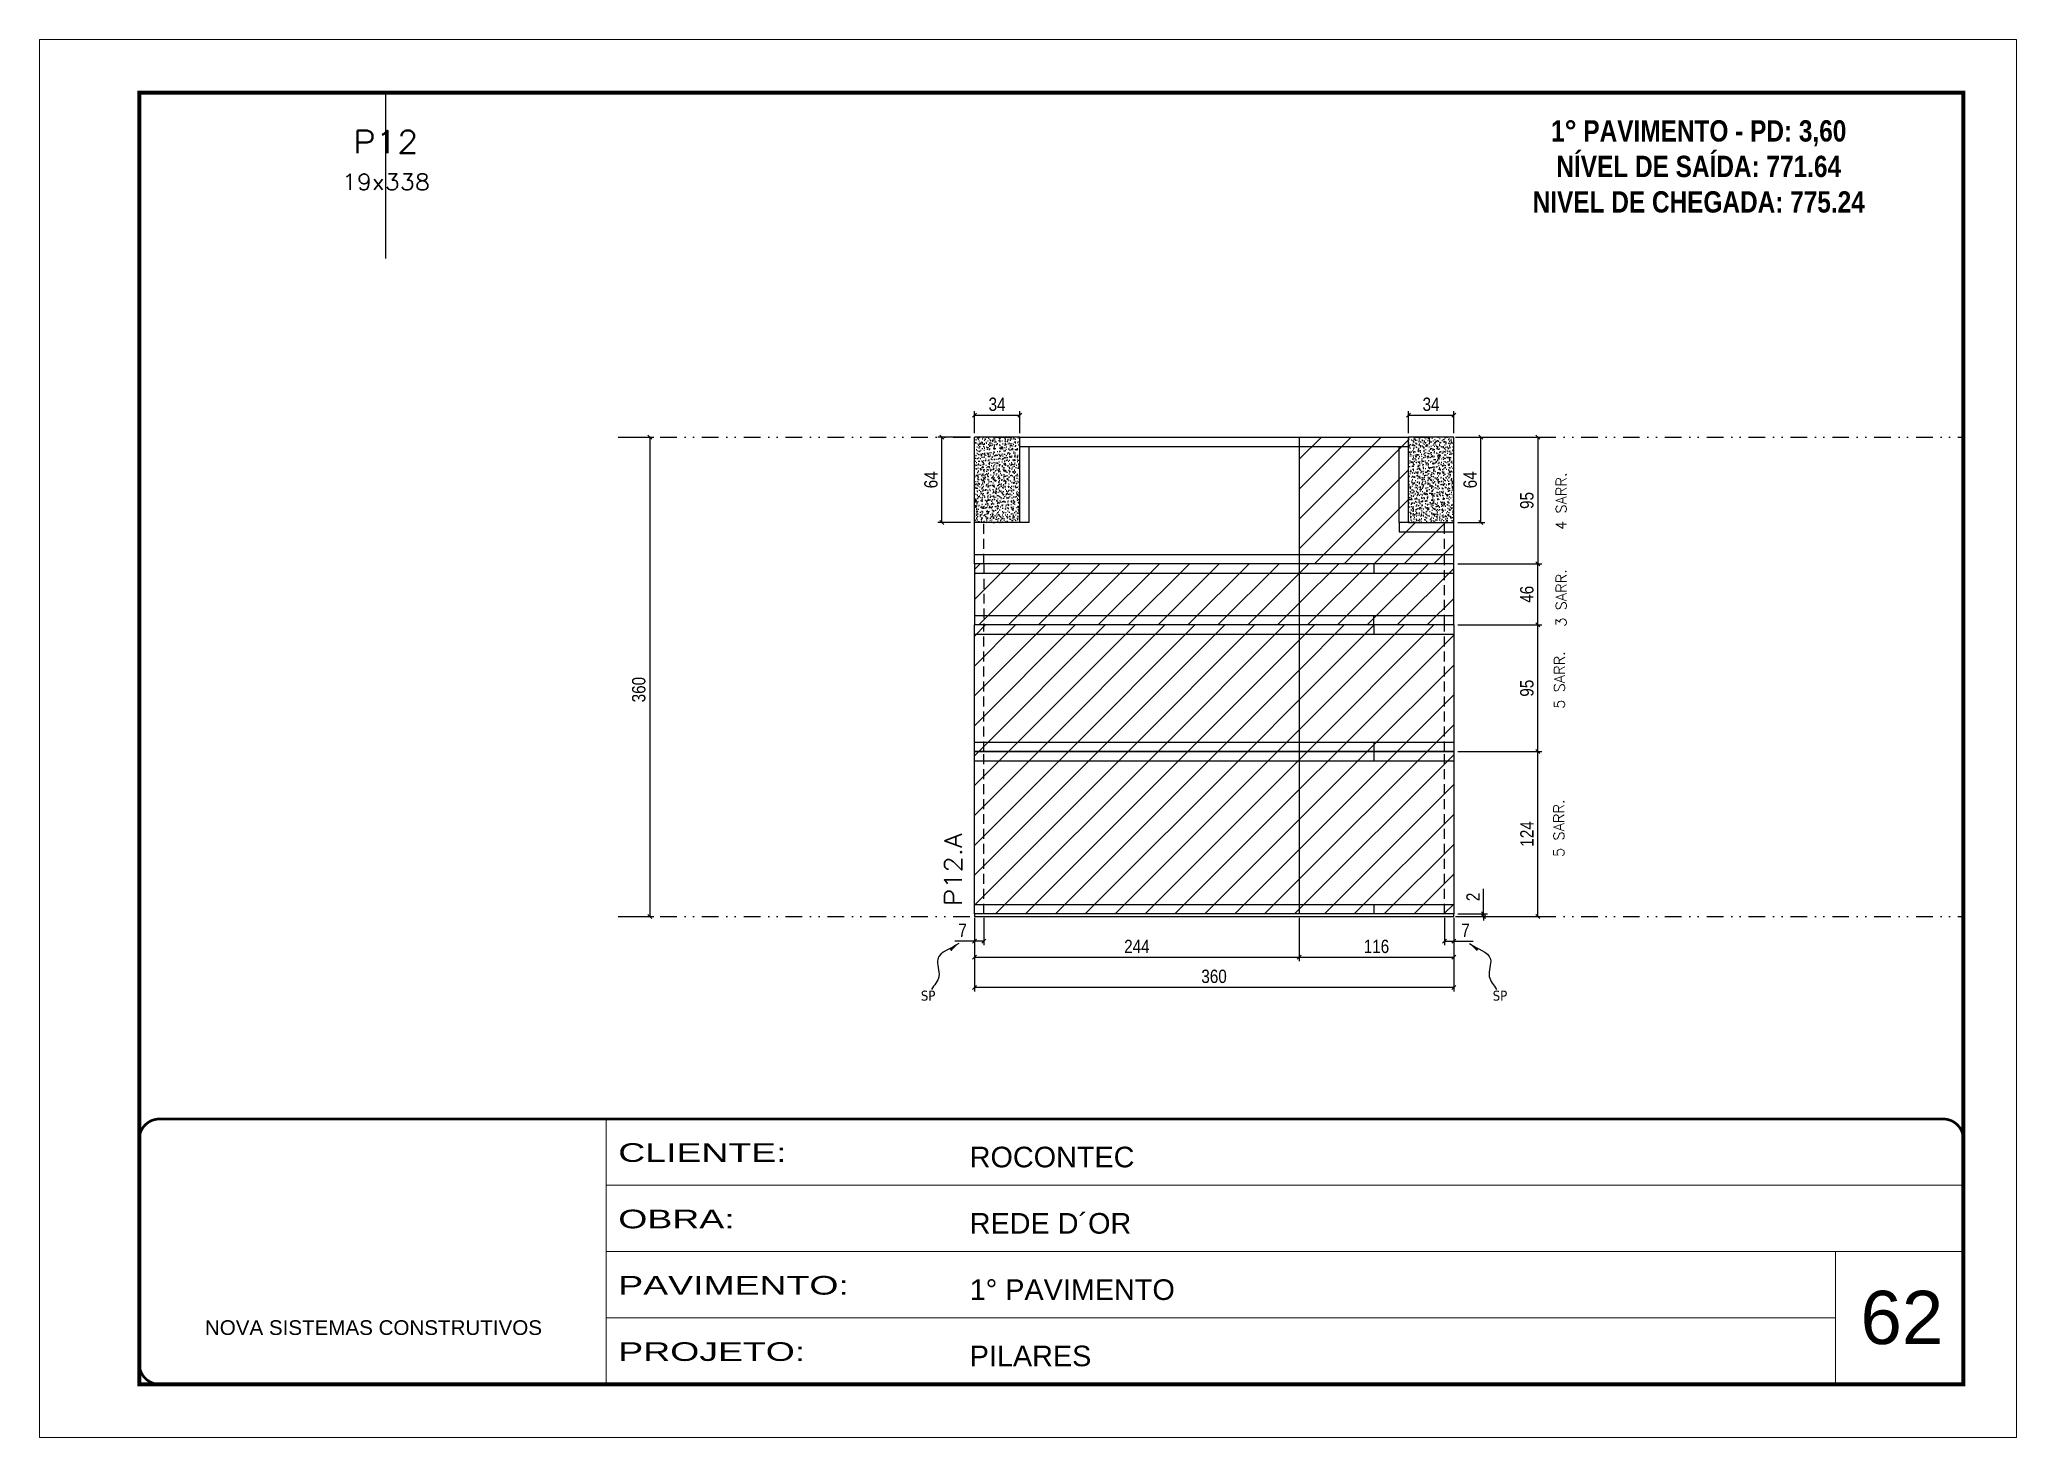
# Model space of a CAD drawing. Extents: x 2949 to 9203, y -16089 to 12527.
# Drawn here: x 4548 to 6033, y -5752 to -4702 of the extents above; entities that cross this region are included whole.
import ezdxf
from ezdxf.enums import TextEntityAlignment as Align

# ---------------------------------------------------------------- set-up
doc = ezdxf.new("R2010")
doc.units = 0
for name, pattern in [('CONTINUO', [0]), ('DASHED', [0.75, 0.5, -0.25]), ('DIVIDE2', [0.625, 0.25, -0.125, 0, -0.125, 0, -0.125]), ('HIDDEN', [0.375, 0.25, -0.125])]:
    doc.linetypes.add(name, pattern=pattern)
for name, color, linetype, lineweight in [('CARIMBO', 255, 'Continuous', 9), ('Folhas', 255, 'Continuous', 9), ('Hachura', 251, 'Continuous', 9), ('SARRAFO DE PRESSAO', 251, 'DASHED', 9), ('Texto Seção', 7, 'Continuous', 15)]:
    doc.layers.add(name, color=color, linetype=linetype, lineweight=lineweight)
for name, color, linetype in [('COTA', 241, 'Continuous'), ('cotas', 4, 'Continuous'), ('NOMENCLATURA', 7, 'Continuous'), ('Nível', 160, 'Continuous'), ('Painéis', 200, 'Continuous'), ('SARR_2.2x7', 40, 'Continuous'), ('Sarrafo de Pressão', 42, 'HIDDEN'), ('texto', 7, 'Continuous'), ('Texto de Titulo', 7, 'Continuous'), ('Texto Qtd Sarr', 242, 'Continuous')]:
    doc.layers.add(name, color=color, linetype=linetype)
doc.styles.add('ARIAL', font='arial.ttf')
doc.styles.add('COTA TECNICA', font='techl___.ttf', dxfattribs={"height": 10})
doc.styles.add('COTA TECNICA-50', font='techl___.ttf', dxfattribs={"height": 10})
doc.styles.add('REGUA-120', font='ROMANS.shx', dxfattribs={"height": 15})
doc.styles.add('ROMANC', font='techb___.ttf', dxfattribs={"height": 2.5})
doc.styles.add('ROMANS', font='romans.shx')
doc.styles.get("Standard").update_dxf_attribs({"font": 'arial.ttf'})
doc.styles.add('Tecnologia', font='')
doc.styles.get('Tecnologia').set_extended_font_data('Forgotten Futurist')
doc.dimstyles.new('COTA PAINEL-50', dxfattribs={"dimtxt": 10, "dimasz": 3, "dimexe": 3, "dimexo": 3, "dimgap": 3, "dimtad": 1, "dimdec": 1, "dimzin": 12, "dimdsep": 46, "dimtxsty": 'COTA TECNICA-50', "dimblk1": 'OBLIQUE', "dimblk2": 'OBLIQUE', "dimsah": 1, "dimcen": 0.9, "dimclrd": 4, "dimclre": 4, "dimclrt": 240, "dimadec": 1, "dimazin": 3, "dimtfac": 1, "dimtdec": 1, "dimtmove": 0, "dimatfit": 3, "dimfxl": 1, "dimtolj": 1, "dimtzin": 12, "dimarcsym": 0})
doc.dimstyles.new('PAINEL', dxfattribs={"dimtxt": 10, "dimasz": 3, "dimexe": 3, "dimexo": 3, "dimgap": 3, "dimtad": 1, "dimdec": 1, "dimzin": 12, "dimdsep": 46, "dimtxsty": 'COTA TECNICA', "dimblk1": 'OBLIQUE', "dimblk2": 'OBLIQUE', "dimsah": 1, "dimcen": 0.9, "dimclrd": 4, "dimclre": 4, "dimclrt": 240, "dimadec": 1, "dimazin": 3, "dimtfac": 1, "dimtdec": 1, "dimtmove": 0, "dimatfit": 3, "dimfxl": 1, "dimtolj": 1, "dimtzin": 12, "dimarcsym": 0})
doc.dimstyles.get("Standard").update_dxf_attribs({"dimtxt": 0.18, "dimasz": 0.18, "dimexe": 0.18, "dimexo": 0.0625, "dimgap": 0.09, "dimtad": 0, "dimtih": 1, "dimtoh": 1, "dimdec": 4, "dimzin": 0, "dimdsep": 46, "dimtxsty": 'Standard', "dimcen": 0.09, "dimadec": 0, "dimazin": 0, "dimtfac": 1, "dimtdec": 4, "dimtofl": 0, "dimtmove": 0, "dimatfit": 3, "dimfxl": 1, "dimtolj": 1, "dimtzin": 0, "dimarcsym": 0})
pattern_1 = [(45, (-129241.967, -38793.522), (-11.2253202, 11.2253202), [])]
pattern_2 = [(50, (-127284.1423, -38779.522), (5.46554007, -0.47817257), [0.5715, -6.2865]), (355, (-127284.1423, -38779.522), (-1.05730264, 5.73170536), [0.4572, -5.02921753]), (100.4514447, (-127283.687, -38779.562), (4.40823741, 5.25353256), [0.48570026, -5.34270734]), (46.1842, (-127284.142, -38777.998), (8.13237123, -1.26126984), [0.85725, -9.42975]), (96.6355576, (-127283.465, -38778.103), (7.122124, 7.42278374), [0.7285507, -8.01406824]), (351.184151, (-127284.142, -38777.998), (7.122124, 7.42278374), [0.685799, -7.54379196]), (21, (-127283.3803, -38778.379), (4.54843174, -3.06795595), [0.5715, -6.2865]), (326, (-127283.3803, -38778.379), (1.85406085, 5.52563898), [0.4572, -5.0292]), (71.451445, (-127283.0013, -38778.6347), (6.40249258, 2.45768307), [0.48570026, -5.34269813]), (37.5, (-127284.1423, -38779.522), (0.092658098, 2.536651166), [0, -4.96824, 0, -5.1054, 0, -5.04825]), (7.5, (-127284.1423, -38779.522), (2.004589875, 3.005417245), [0, -2.91084, 0, -4.85394, 0, -1.92405]), (327.5, (-127285.8416, -38779.522), (4.067717855, -0.17186232), [0, -1.905, 0, -5.9436, 0, -7.8867]), (317.5, (-127286.6036, -38779.522), (4.44387544, 0.76279473), [0, -2.4765, 0, -3.94716, 0, -5.6007])]

msp = doc.modelspace()

# ---------------------------------------------------------------- texts
at = {"layer": 'CARIMBO', "style": 'ARIAL'}
msp.add_text('62', height=40, dxfattribs=at).set_placement((5915.39, -5681.75))
at = {"layer": 'NOMENCLATURA', "color": 2, "insert": (5793.86, -4735.83), "char_height": 16, "attachment_point": 2, "style": 'ROMANC'}
msp.add_mtext_dynamic_manual_height_columns('\\P1° PAVIMENTO - PD: 3,60\\PNÍVEL DE SAÍDA: 771.64\\PNIVEL DE CHEGADA: 775.24', width=300.2766, gutter_width=1, heights=[0], dxfattribs=at)
at = {"layer": 'texto', "color": 0, "char_height": 7.5, "attachment_point": 5}
for insert in [(5215.01, -5420.1), (5644.57, -5420.1)]:
    msp.add_mtext('{\\fTahoma|b0|i0|c0|p34;\\C4;SP}', dxfattribs=dict(at, insert=insert))
at = {"layer": 'Texto Seção', "linetype": 'Continuous', "style": 'ROMANS'}
for s, p in [('4 SARR.', (5694.52, -5070.29)), ('3 SARR.', (5694.52, -5142.96)), ('5 SARR.', (5693.22, -5204.58)), ('5 SARR.', (5692.8, -5315.89))]:
    msp.add_text(s, height=8, rotation=90, dxfattribs=at).set_placement(p)
at = {"layer": 'Texto Seção', "style": 'REGUA-120', "width": 1.1}
msp.add_text('P12.A', height=13, rotation=90, dxfattribs=at).set_placement((5240.21, -5352.71))

# ---------------------------------------------------------------- blocks, each defined once
blk = doc.blocks.new('9999999999')
at = {"color": 30, "linetype": 'CONTINUO'}
for p, q in [((98564.6, 34230.2), (98564.6, 34429.4)), ((98564.6, 34379.6), (99584, 34379.6)), ((98564.6, 34329.8), (99488, 34329.8)), ((99584, 34329.8), (99488, 34329.8)), ((99488, 34329.8), (99488, 34230.2)), ((98564.6, 34280), (99488, 34280))]:
    blk.add_line(p, q, dxfattribs=at)
at = {"color": 30, "linetype": 'CONTINUO', "const_width": 2}
blk.add_lwpolyline([(99584, 34230.2), (99584, 34414.4, 0.414214), (99569, 34429.4), (98229, 34429.4, 0.414214), (98214, 34414.4), (98214, 34245.2, 0.414214), (98229, 34230.2), (99584, 34230.2)], format="xyb", dxfattribs=at)
at = {"layer": 'Folhas'}
blk.add_lwpolyline([(98139, 34190.2), (99624, 34190.2), (99624, 35240.2), (98139, 35240.2)], close=True, dxfattribs=at)
at = {"layer": 'Folhas', "color": 30, "const_width": 3}
blk.add_lwpolyline([(98214, 34230.2), (99584, 34230.2), (99584, 35200.2), (98214, 35200.2)], close=True, dxfattribs=at)
at = {"color": 7, "linetype": 'Continuous', "ltscale": 5, "style": 'ARIAL'}
for s, height, p in [('ROCONTEC', 15.48, (98837.7, 34393.1)), ('REDE D´OR', 15.48, (98837.7, 34343.3)), ('1° PAVIMENTO', 15.483, (98837.7, 34293.5)), ('NOVA SISTEMAS CONSTRUTIVOS', 11.059, (98263.2, 34267.2)), ('PILARES', 15.48, (98837.7, 34243.7))]:
    blk.add_text(s, height=height, dxfattribs=at).set_placement(p)
at = {"layer": 'Folhas', "color": 7, "style": 'Tecnologia', "width": 1.5}
for s, p in [('CLIENTE:', (98573.7, 34397.2)), ('OBRA:', (98573.7, 34347.3)), ('PAVIMENTO:', (98573.7, 34297.5)), ('PROJETO:', (98573.7, 34247.7))]:
    blk.add_text(s, height=14, dxfattribs=at).set_placement(p)
blk = doc.blocks.new('_Oblique')
at = {"color": 0, "linetype": 'ByBlock', "lineweight": -2}
blk.add_line((-0.5, -0.5), (0.5, 0.5), dxfattribs=at)
blk = doc.blocks.new('*D2238')
at = {"layer": 'cotas', "color": 4, "linetype": 'ByBlock', "lineweight": -2, "transparency": 16777216}
for p, q in [((4985.2, -5000.6), (5008.9, -5000.6)), ((5005.9, -5000.6), (5005.9, -5360.6)), ((4985.2, -5360.6), (5008.9, -5360.6))]:
    blk.add_line(p, q, dxfattribs=at)
at = {"layer": 'Defpoints', "color": 0, "linetype": 'ByBlock', "transparency": 16777216}
for p in [(4982.2, -5000.6), (4982.2, -5360.6), (5005.9, -5360.6)]:
    blk.add_point(p, dxfattribs=at)
at = {"layer": 'cotas', "color": 4, "linetype": 'ByBlock', "lineweight": -2, "transparency": 16777216, "xscale": 3, "yscale": 3, "zscale": 3}
for p, rotation in [((5005.9, -5000.6), 90), ((5005.9, -5360.6), 270)]:
    blk.add_blockref('_Oblique', p, dxfattribs=dict(at, rotation=rotation))
at = {"layer": 'cotas', "color": 240, "linetype": 'ByBlock', "transparency": 16777216, "insert": (4997.7, -5190.2), "char_height": 10, "attachment_point": 5, "rotation": 90, "style": 'COTA TECNICA'}
blk.add_mtext('\\A1;360', dxfattribs=at)
blk = doc.blocks.new('titulo1')
at = {"layer": 'Defpoints', "color": 252, "linetype": 'HIDDEN', "ltscale": 2}
blk.add_line((0, 0), (0, 125), dxfattribs=at)
at = {"layer": 'Defpoints', "style": 'ROMANS', "oblique": 15}
blk.add_attdef('FOLHA', text='', height=10, dxfattribs=at).set_placement((0, 15.6), align=Align.MIDDLE_CENTER)
at = {"layer": 'Texto Qtd Sarr', "color": 3, "style": 'ROMANS', "oblique": 15}
for tag, height, p in [('TITULO', 17, (0, 71.4)), ('SEÇÃO', 12, (0, 41.5))]:
    blk.add_attdef(tag, text='', height=height, dxfattribs=at).set_placement(p, align=Align.MIDDLE_CENTER)
blk = doc.blocks.new('*D2241')
at = {"layer": 'COTA', "color": 4, "lineweight": -2, "transparency": 16777216}
for p, q in [((5249.8, -5361.6), (5249.8, -5416.8)), ((5609.8, -5361.6), (5609.8, -5416.8)), ((5609.8, -5413.8), (5249.8, -5413.8))]:
    blk.add_line(p, q, dxfattribs=at)
at = {"layer": 'Defpoints', "color": 0, "transparency": 16777216}
for p in [(5249.8, -5358.6), (5609.8, -5358.6), (5249.8, -5413.8)]:
    blk.add_point(p, dxfattribs=at)
at = {"layer": 'COTA', "color": 4, "lineweight": -2, "transparency": 16777216, "xscale": 3, "yscale": 3, "zscale": 3, "rotation": 180}
blk.add_blockref('_Oblique', (5249.8, -5413.8), dxfattribs=at)
at = {"layer": 'COTA', "color": 4, "lineweight": -2, "transparency": 16777216, "xscale": 3, "yscale": 3, "zscale": 3}
blk.add_blockref('_Oblique', (5609.8, -5413.8), dxfattribs=at)
at = {"layer": 'COTA', "color": 240, "transparency": 16777216, "insert": (5429.8, -5405.6), "char_height": 10, "attachment_point": 5, "style": 'COTA TECNICA'}
blk.add_mtext('\\A1;360', dxfattribs=at)
blk = doc.blocks.new('*D2242')
at = {"layer": 'COTA', "color": 4, "lineweight": -2, "transparency": 16777216}
for p, q in [((5602.8, -5361.6), (5602.8, -5382.1)), ((5609.8, -5363.6), (5609.8, -5382.1)), ((5602.8, -5379.1), (5609.8, -5379.1)), ((5609.8, -5379.1), (5624.5, -5379.1))]:
    blk.add_line(p, q, dxfattribs=at)
at = {"layer": 'Defpoints', "color": 0, "transparency": 16777216}
for p in [(5602.8, -5358.6), (5609.8, -5360.6), (5609.8, -5379.1)]:
    blk.add_point(p, dxfattribs=at)
at = {"layer": 'COTA', "color": 4, "lineweight": -2, "transparency": 16777216, "xscale": 3, "yscale": 3, "zscale": 3, "rotation": 180}
blk.add_blockref('_Oblique', (5602.8, -5379.1), dxfattribs=at)
at = {"layer": 'COTA', "color": 4, "lineweight": -2, "transparency": 16777216, "xscale": 3, "yscale": 3, "zscale": 3}
blk.add_blockref('_Oblique', (5609.8, -5379.1), dxfattribs=at)
at = {"layer": 'COTA', "color": 240, "transparency": 16777216, "insert": (5618.7, -5371), "char_height": 10, "attachment_point": 5, "style": 'COTA TECNICA-50'}
blk.add_mtext('\\A1;7', dxfattribs=at)
blk = doc.blocks.new('*D2243')
at = {"layer": 'COTA', "color": 4, "lineweight": -2, "transparency": 16777216}
for p, q in [((5249.8, -5363.6), (5249.8, -5382.1)), ((5256.8, -5361.6), (5256.8, -5382.1)), ((5249.8, -5379.1), (5235.1, -5379.1)), ((5256.8, -5379.1), (5249.8, -5379.1))]:
    blk.add_line(p, q, dxfattribs=at)
at = {"layer": 'Defpoints', "color": 0, "transparency": 16777216}
for p in [(5249.8, -5360.6), (5256.8, -5358.6), (5249.8, -5379.1)]:
    blk.add_point(p, dxfattribs=at)
at = {"layer": 'COTA', "color": 4, "lineweight": -2, "transparency": 16777216, "xscale": 3, "yscale": 3, "zscale": 3, "rotation": 180}
blk.add_blockref('_Oblique', (5249.8, -5379.1), dxfattribs=at)
at = {"layer": 'COTA', "color": 4, "lineweight": -2, "transparency": 16777216, "xscale": 3, "yscale": 3, "zscale": 3}
blk.add_blockref('_Oblique', (5256.8, -5379.1), dxfattribs=at)
at = {"layer": 'COTA', "color": 240, "transparency": 16777216, "insert": (5240.9, -5371), "char_height": 10, "attachment_point": 5, "style": 'COTA TECNICA-50'}
blk.add_mtext('\\A1;7', dxfattribs=at)
blk = doc.blocks.new('*D2244')
at = {"layer": 'COTA', "color": 4, "lineweight": -2, "transparency": 16777216}
for p, q in [((5612.8, -5236.6), (5675.9, -5236.6)), ((5672.9, -5360.6), (5672.9, -5236.6)), ((5612.8, -5360.6), (5675.9, -5360.6))]:
    blk.add_line(p, q, dxfattribs=at)
at = {"layer": 'Defpoints', "color": 0, "transparency": 16777216}
for p in [(5609.8, -5236.6), (5672.9, -5236.6), (5609.8, -5360.6)]:
    blk.add_point(p, dxfattribs=at)
at = {"layer": 'COTA', "color": 4, "lineweight": -2, "transparency": 16777216, "xscale": 3, "yscale": 3, "zscale": 3}
for p, rotation in [((5672.9, -5236.6), 90), ((5672.9, -5360.6), 270)]:
    blk.add_blockref('_Oblique', p, dxfattribs=dict(at, rotation=rotation))
at = {"layer": 'COTA', "color": 240, "transparency": 16777216, "insert": (5664.8, -5298.6), "char_height": 10, "attachment_point": 5, "rotation": 90, "style": 'COTA TECNICA-50'}
blk.add_mtext('\\A1;124', dxfattribs=at)
blk = doc.blocks.new('*D2245')
at = {"layer": 'COTA', "color": 4, "lineweight": -2, "transparency": 16777216}
for p, q in [((5632.3, -5358.6), (5632.3, -5339.8)), ((5612.8, -5358.6), (5635.3, -5358.6)), ((5612.8, -5360.6), (5635.3, -5360.6)), ((5632.3, -5360.6), (5632.3, -5358.6)), ((5632.3, -5360.6), (5632.3, -5363.6))]:
    blk.add_line(p, q, dxfattribs=at)
at = {"layer": 'Defpoints', "color": 0, "transparency": 16777216}
for p in [(5609.8, -5358.6), (5609.8, -5360.6), (5632.3, -5360.6)]:
    blk.add_point(p, dxfattribs=at)
at = {"layer": 'COTA', "color": 4, "lineweight": -2, "transparency": 16777216, "xscale": 3, "yscale": 3, "zscale": 3}
for p, rotation in [((5632.3, -5358.6), 270), ((5632.3, -5360.6), 90)]:
    blk.add_blockref('_Oblique', p, dxfattribs=dict(at, rotation=rotation))
at = {"layer": 'COTA', "color": 240, "transparency": 16777216, "insert": (5624.3, -5345.9), "char_height": 10, "attachment_point": 5, "rotation": 90, "style": 'COTA TECNICA-50'}
blk.add_mtext('\\A1;2', dxfattribs=at)
blk = doc.blocks.new('*D2246')
at = {"layer": 'COTA', "color": 4, "linetype": 'ByBlock', "lineweight": -2, "transparency": 16777216}
for p, q in [((5612.8, -5141.6), (5675.9, -5141.6)), ((5672.9, -5236.6), (5672.9, -5141.6)), ((5612.8, -5236.6), (5675.9, -5236.6))]:
    blk.add_line(p, q, dxfattribs=at)
at = {"layer": 'Defpoints', "color": 0, "linetype": 'ByBlock', "transparency": 16777216}
for p in [(5609.8, -5141.6), (5672.9, -5141.6), (5609.8, -5236.6)]:
    blk.add_point(p, dxfattribs=at)
at = {"layer": 'COTA', "color": 4, "linetype": 'ByBlock', "lineweight": -2, "transparency": 16777216, "xscale": 3, "yscale": 3, "zscale": 3}
for p, rotation in [((5672.9, -5141.6), 90), ((5672.9, -5236.6), 270)]:
    blk.add_blockref('_Oblique', p, dxfattribs=dict(at, rotation=rotation))
at = {"layer": 'COTA', "color": 240, "linetype": 'ByBlock', "transparency": 16777216, "insert": (5664.8, -5189.1), "char_height": 10, "attachment_point": 5, "rotation": 90, "style": 'COTA TECNICA'}
blk.add_mtext('\\A1;95', dxfattribs=at)
blk = doc.blocks.new('*D2247')
at = {"layer": 'COTA', "color": 4, "linetype": 'ByBlock', "lineweight": -2, "transparency": 16777216}
for p, q in [((5612.8, -5000.6), (5675.9, -5000.6)), ((5672.9, -5000.6), (5672.9, -5095.6)), ((5612.8, -5095.6), (5675.9, -5095.6))]:
    blk.add_line(p, q, dxfattribs=at)
at = {"layer": 'Defpoints', "color": 0, "linetype": 'ByBlock', "transparency": 16777216}
for p in [(5609.8, -5000.6), (5609.8, -5095.6), (5672.9, -5095.6)]:
    blk.add_point(p, dxfattribs=at)
at = {"layer": 'COTA', "color": 4, "linetype": 'ByBlock', "lineweight": -2, "transparency": 16777216, "xscale": 3, "yscale": 3, "zscale": 3}
for p, rotation in [((5672.9, -5000.6), 90), ((5672.9, -5095.6), 270)]:
    blk.add_blockref('_Oblique', p, dxfattribs=dict(at, rotation=rotation))
at = {"layer": 'COTA', "color": 240, "linetype": 'ByBlock', "transparency": 16777216, "insert": (5664.8, -5048.1), "char_height": 10, "attachment_point": 5, "rotation": 90, "style": 'COTA TECNICA'}
blk.add_mtext('\\A1;95', dxfattribs=at)
blk = doc.blocks.new('*D2249')
at = {"layer": 'COTA', "color": 4, "linetype": 'ByBlock', "lineweight": -2, "transparency": 16777216}
for p, q in [((5246.8, -5000.6), (5222.3, -5000.6)), ((5225.3, -5064.6), (5225.3, -5000.6)), ((5246.8, -5064.6), (5222.3, -5064.6))]:
    blk.add_line(p, q, dxfattribs=at)
at = {"layer": 'Defpoints', "color": 0, "linetype": 'ByBlock', "transparency": 16777216}
for p in [(5225.3, -5000.6), (5249.8, -5000.6), (5249.8, -5064.6)]:
    blk.add_point(p, dxfattribs=at)
at = {"layer": 'COTA', "color": 4, "linetype": 'ByBlock', "lineweight": -2, "transparency": 16777216, "xscale": 3, "yscale": 3, "zscale": 3}
for p, rotation in [((5225.3, -5000.6), 90), ((5225.3, -5064.6), 270)]:
    blk.add_blockref('_Oblique', p, dxfattribs=dict(at, rotation=rotation))
at = {"layer": 'COTA', "color": 240, "linetype": 'ByBlock', "transparency": 16777216, "insert": (5217.2, -5032.6), "char_height": 10, "attachment_point": 5, "rotation": 90, "style": 'COTA TECNICA'}
blk.add_mtext('\\A1;64', dxfattribs=at)
blk = doc.blocks.new('*D2248')
at = {"layer": 'COTA', "color": 4, "linetype": 'ByBlock', "lineweight": -2, "transparency": 16777216}
for p, q in [((5612.8, -5000.6), (5633.3, -5000.6)), ((5630.3, -5064.6), (5630.3, -5000.6)), ((5612.8, -5064.6), (5633.3, -5064.6))]:
    blk.add_line(p, q, dxfattribs=at)
at = {"layer": 'Defpoints', "color": 0, "linetype": 'ByBlock', "transparency": 16777216}
for p in [(5609.8, -5000.6), (5630.3, -5000.6), (5609.8, -5064.6)]:
    blk.add_point(p, dxfattribs=at)
at = {"layer": 'COTA', "color": 4, "linetype": 'ByBlock', "lineweight": -2, "transparency": 16777216, "xscale": 3, "yscale": 3, "zscale": 3}
for p, rotation in [((5630.3, -5000.6), 90), ((5630.3, -5064.6), 270)]:
    blk.add_blockref('_Oblique', p, dxfattribs=dict(at, rotation=rotation))
at = {"layer": 'COTA', "color": 240, "linetype": 'ByBlock', "transparency": 16777216, "insert": (5622.2, -5032.6), "char_height": 10, "attachment_point": 5, "rotation": 90, "style": 'COTA TECNICA'}
blk.add_mtext('\\A1;64', dxfattribs=at)
blk = doc.blocks.new('*D2239')
at = {"layer": 'COTA', "color": 4, "linetype": 'ByBlock', "lineweight": -2, "transparency": 16777216}
for p, q in [((5249.8, -5361.6), (5249.8, -5394.2)), ((5493.8, -5361.6), (5493.8, -5394.2)), ((5249.8, -5391.2), (5493.8, -5391.2))]:
    blk.add_line(p, q, dxfattribs=at)
at = {"layer": 'Defpoints', "color": 0, "linetype": 'ByBlock', "transparency": 16777216}
for p in [(5249.8, -5358.6), (5493.8, -5358.6), (5493.8, -5391.2)]:
    blk.add_point(p, dxfattribs=at)
at = {"layer": 'COTA', "color": 4, "linetype": 'ByBlock', "lineweight": -2, "transparency": 16777216, "xscale": 3, "yscale": 3, "zscale": 3, "rotation": 180}
blk.add_blockref('_Oblique', (5249.8, -5391.2), dxfattribs=at)
at = {"layer": 'COTA', "color": 4, "linetype": 'ByBlock', "lineweight": -2, "transparency": 16777216, "xscale": 3, "yscale": 3, "zscale": 3}
blk.add_blockref('_Oblique', (5493.8, -5391.2), dxfattribs=at)
at = {"layer": 'COTA', "color": 240, "linetype": 'ByBlock', "transparency": 16777216, "insert": (5371.8, -5383.1), "char_height": 10, "attachment_point": 5, "style": 'COTA TECNICA'}
blk.add_mtext('\\A1;244', dxfattribs=at)
blk = doc.blocks.new('*D2240')
at = {"layer": 'COTA', "color": 4, "linetype": 'ByBlock', "lineweight": -2, "transparency": 16777216}
for p, q in [((5493.8, -5361.6), (5493.8, -5394.2)), ((5609.8, -5363.6), (5609.8, -5394.2)), ((5493.8, -5391.2), (5609.8, -5391.2))]:
    blk.add_line(p, q, dxfattribs=at)
at = {"layer": 'Defpoints', "color": 0, "linetype": 'ByBlock', "transparency": 16777216}
for p in [(5493.8, -5358.6), (5609.8, -5360.6), (5609.8, -5391.2)]:
    blk.add_point(p, dxfattribs=at)
at = {"layer": 'COTA', "color": 4, "linetype": 'ByBlock', "lineweight": -2, "transparency": 16777216, "xscale": 3, "yscale": 3, "zscale": 3, "rotation": 180}
blk.add_blockref('_Oblique', (5493.8, -5391.2), dxfattribs=at)
at = {"layer": 'COTA', "color": 4, "linetype": 'ByBlock', "lineweight": -2, "transparency": 16777216, "xscale": 3, "yscale": 3, "zscale": 3}
blk.add_blockref('_Oblique', (5609.8, -5391.2), dxfattribs=at)
at = {"layer": 'COTA', "color": 240, "linetype": 'ByBlock', "transparency": 16777216, "insert": (5551.8, -5383.1), "char_height": 10, "attachment_point": 5, "style": 'COTA TECNICA'}
blk.add_mtext('\\A1;116', dxfattribs=at)
blk = doc.blocks.new('*D2250')
at = {"layer": 'COTA', "color": 4, "lineweight": -2, "transparency": 16777216}
for p, q in [((5612.8, -5095.6), (5675.9, -5095.6)), ((5672.9, -5141.6), (5672.9, -5095.6)), ((5612.8, -5141.6), (5675.9, -5141.6))]:
    blk.add_line(p, q, dxfattribs=at)
at = {"layer": 'Defpoints', "color": 0, "transparency": 16777216}
for p in [(5609.8, -5095.6), (5672.9, -5095.6), (5609.8, -5141.6)]:
    blk.add_point(p, dxfattribs=at)
at = {"layer": 'COTA', "color": 4, "lineweight": -2, "transparency": 16777216, "xscale": 3, "yscale": 3, "zscale": 3}
for p, rotation in [((5672.9, -5095.6), 90), ((5672.9, -5141.6), 270)]:
    blk.add_blockref('_Oblique', p, dxfattribs=dict(at, rotation=rotation))
at = {"layer": 'COTA', "color": 240, "transparency": 16777216, "insert": (5664.8, -5118.6), "char_height": 10, "attachment_point": 5, "rotation": 90, "style": 'COTA TECNICA'}
blk.add_mtext('\\A1;46', dxfattribs=at)
blk = doc.blocks.new('*D2275')
at = {"layer": 'COTA', "color": 4, "lineweight": -2, "transparency": 16777216}
for p, q in [((5249.8, -4997.6), (5249.8, -4981.1)), ((5249.8, -4984.1), (5283.8, -4984.1)), ((5283.8, -4997.6), (5283.8, -4981.1))]:
    blk.add_line(p, q, dxfattribs=at)
at = {"layer": 'Defpoints', "color": 0, "transparency": 16777216}
for p in [(5283.8, -4984.1), (5249.8, -5000.6), (5283.8, -5000.6)]:
    blk.add_point(p, dxfattribs=at)
at = {"layer": 'COTA', "color": 4, "lineweight": -2, "transparency": 16777216, "xscale": 3, "yscale": 3, "zscale": 3, "rotation": 180}
blk.add_blockref('_Oblique', (5249.8, -4984.1), dxfattribs=at)
at = {"layer": 'COTA', "color": 4, "lineweight": -2, "transparency": 16777216, "xscale": 3, "yscale": 3, "zscale": 3}
blk.add_blockref('_Oblique', (5283.8, -4984.1), dxfattribs=at)
at = {"layer": 'COTA', "color": 240, "transparency": 16777216, "insert": (5266.8, -4975.9), "char_height": 10, "attachment_point": 5, "style": 'COTA TECNICA-50'}
blk.add_mtext('\\A1;34', dxfattribs=at)
blk = doc.blocks.new('*D2276')
at = {"layer": 'COTA', "color": 4, "lineweight": -2, "transparency": 16777216}
for p, q in [((5575.8, -4997.6), (5575.8, -4981.1)), ((5575.8, -4984.1), (5609.8, -4984.1)), ((5609.8, -4997.6), (5609.8, -4981.1))]:
    blk.add_line(p, q, dxfattribs=at)
at = {"layer": 'Defpoints', "color": 0, "transparency": 16777216}
for p in [(5609.8, -4984.1), (5575.8, -5000.6), (5609.8, -5000.6)]:
    blk.add_point(p, dxfattribs=at)
at = {"layer": 'COTA', "color": 4, "lineweight": -2, "transparency": 16777216, "xscale": 3, "yscale": 3, "zscale": 3, "rotation": 180}
blk.add_blockref('_Oblique', (5575.8, -4984.1), dxfattribs=at)
at = {"layer": 'COTA', "color": 4, "lineweight": -2, "transparency": 16777216, "xscale": 3, "yscale": 3, "zscale": 3}
blk.add_blockref('_Oblique', (5609.8, -4984.1), dxfattribs=at)
at = {"layer": 'COTA', "color": 240, "transparency": 16777216, "insert": (5592.8, -4975.9), "char_height": 10, "attachment_point": 5, "style": 'COTA TECNICA-50'}
blk.add_mtext('\\A1;34', dxfattribs=at)

# ---------------------------------------------------------------- dimensions: what is measured, and where the dimension line sits
at = {"layer": 'COTA'}
for base, p1, p2, picture, middle in [((5283.79, -4984.08), (5249.79, -5000.61), (5283.79, -5000.61), '*D2275', (5266.79, -4975.86)), ((5609.79, -4984.08), (5575.79, -5000.61), (5609.79, -5000.61), '*D2276', (5592.79, -4975.86)), ((5609.79, -5379.12), (5602.79, -5358.61), (5609.79, -5360.61), '*D2242', (5618.66, -5371.05))]:
    dim = msp.add_linear_dim(base=base, p1=p1, p2=p2, dimstyle='COTA PAINEL-50', dxfattribs=at)
    dim.commit()
    dim.dimension.update_dxf_attribs({"geometry": picture, "text_midpoint": middle})
at = {"layer": 'COTA', "linetype": 'ByBlock'}
for base, p1, p2, picture, middle in [((5225.32, -5000.61), (5249.79, -5064.61), (5249.79, -5000.61), '*D2249', (5217.21, -5032.61)), ((5672.91, -5141.61), (5609.79, -5236.61), (5609.79, -5141.61), '*D2246', (5664.77, -5189.11))]:
    dim = msp.add_linear_dim(base=base, p1=p1, p2=p2, angle=90, dimstyle='PAINEL', override={"dimtmove": 1}, dxfattribs=at)
    dim.commit()
    dim.dimension.update_dxf_attribs({"geometry": picture, "text_midpoint": middle})
for base, p1, p2, picture, middle in [((5672.91, -5095.61), (5609.79, -5000.61), (5609.79, -5095.61), '*D2247', (5664.77, -5048.11)), ((5630.28, -5000.61), (5609.79, -5064.61), (5609.79, -5000.61), '*D2248', (5622.18, -5032.61))]:
    dim = msp.add_linear_dim(base=base, p1=p1, p2=p2, angle=90, dimstyle='PAINEL', dxfattribs=at)
    dim.commit()
    dim.dimension.update_dxf_attribs({"geometry": picture, "text_midpoint": middle})
at = {"layer": 'COTA'}
for base, p1, p2, angle, dimstyle, picture, middle in [((5672.91, -5095.61), (5609.79, -5141.61), (5609.79, -5095.61), 90, 'PAINEL', '*D2250', (5664.81, -5118.61)), ((5672.91, -5236.61), (5609.79, -5360.61), (5609.79, -5236.61), 90, 'COTA PAINEL-50', '*D2244', (5664.84, -5298.61)), ((5249.79, -5379.12), (5256.79, -5358.61), (5249.79, -5360.61), 180, 'COTA PAINEL-50', '*D2243', (5240.93, -5371.05))]:
    dim = msp.add_linear_dim(base=base, p1=p1, p2=p2, angle=angle, dimstyle=dimstyle, dxfattribs=at)
    dim.commit()
    dim.dimension.update_dxf_attribs({"geometry": picture, "text_midpoint": middle})
dim = msp.add_linear_dim(base=(5632.32, -5360.61), p1=(5609.79, -5358.61), p2=(5609.79, -5360.61), angle=90, dimstyle='COTA PAINEL-50', dxfattribs=at)
dim.commit()
dim.dimension.update_dxf_attribs({"geometry": '*D2245', "text_midpoint": (5632.32, -5345.86), "dimtype": 160})
dim = msp.add_linear_dim(base=(5249.79, -5413.8), p1=(5609.79, -5358.61), p2=(5249.79, -5358.61), angle=180, dimstyle='PAINEL', override={"dimarcsym": 2}, dxfattribs=at)
dim.commit()
dim.dimension.update_dxf_attribs({"geometry": '*D2241', "text_midpoint": (5429.79, -5405.58)})
at = {"layer": 'COTA', "linetype": 'ByBlock'}
dim = msp.add_linear_dim(base=(5493.79, -5391.21), p1=(5249.79, -5358.61), p2=(5493.79, -5358.61), dimstyle='PAINEL', dxfattribs=at)
dim.commit()
dim.dimension.update_dxf_attribs({"geometry": '*D2239', "text_midpoint": (5371.79, -5383.13)})
dim = msp.add_linear_dim(base=(5609.79, -5391.21), p1=(5493.79, -5358.61), p2=(5609.79, -5360.61), dimstyle='PAINEL', override={"dimtmove": 1}, dxfattribs=at)
dim.commit()
dim.dimension.update_dxf_attribs({"geometry": '*D2240', "text_midpoint": (5551.79, -5383.1)})
at = {"layer": 'cotas', "linetype": 'ByBlock'}
dim = msp.add_linear_dim(base=(5005.91, -5360.61), p1=(4982.19, -5000.61), p2=(4982.19, -5360.61), angle=90, dimstyle='PAINEL', dxfattribs=at)
dim.commit()
dim.dimension.update_dxf_attribs({"geometry": '*D2238', "text_midpoint": (5005.91, -5190.24), "dimtype": 160})

# ---------------------------------------------------------------- hatches: boundary and pattern name
at = {"layer": 'COTA', "linetype": 'ByBlock'}
h = msp.add_hatch(dxfattribs=at)
h.set_pattern_fill('AR-CONC', color=256, scale=0.03)
h.set_pattern_definition(pattern_2)
h.paths.add_polyline_path([(5249.79, -5064.61), (5283.79, -5064.61), (5283.79, -5000.61), (5249.79, -5000.61)])
h = msp.add_hatch(dxfattribs=at)
h.set_pattern_fill('AR-CONC', color=256, scale=0.03)
h.set_pattern_definition(pattern_2)
h.paths.add_polyline_path([(5609.79, -5000.61), (5575.79, -5000.61), (5575.79, -5064.61), (5609.79, -5064.61)])
at = {"layer": 'Hachura', "linetype": 'ByBlock'}
h = msp.add_hatch(dxfattribs=at)
h.set_pattern_fill('ANSI31', color=256, scale=5)
h.set_pattern_definition([(45, (-129241.967, -38747.522), (-11.2253202, 11.2253202), [])])
h.paths.add_polyline_path([(5575.79, -5000.61), (5493.79, -5000.61), (5493.79, -5095.61), (5609.79, -5095.61), (5609.79, -5064.61), (5575.79, -5064.61)])
at = {"layer": 'Hachura'}
h = msp.add_hatch(dxfattribs=at)
h.set_pattern_fill('ANSI31', color=256, scale=5)
h.paths.add_polyline_path([(5493.79, -5095.61), (5249.79, -5095.61), (5249.79, -5141.61), (5493.79, -5141.61)])
h = msp.add_hatch(dxfattribs=at)
h.set_pattern_fill('ANSI31', color=256, scale=5)
h.paths.add_polyline_path([(5609.79, -5095.61), (5493.79, -5095.61), (5493.79, -5141.61), (5609.79, -5141.61)])
at = {"layer": 'Hachura', "linetype": 'ByBlock'}
h = msp.add_hatch(dxfattribs=at)
h.set_pattern_fill('ANSI31', color=256, scale=5)
h.set_pattern_definition(pattern_1)
h.paths.add_polyline_path([(5493.79, -5141.61), (5249.79, -5141.61), (5249.79, -5236.61), (5493.79, -5236.61)])
h = msp.add_hatch(dxfattribs=at)
h.set_pattern_fill('ANSI31', color=256, scale=5)
h.set_pattern_definition(pattern_1)
h.paths.add_polyline_path([(5609.79, -5141.61), (5493.79, -5141.61), (5493.79, -5236.61), (5609.79, -5236.61)])
h = msp.add_hatch(dxfattribs=at)
h.set_pattern_fill('ANSI31', color=256, scale=5)
h.set_pattern_definition(pattern_1)
h.paths.add_polyline_path([(5249.79, -5236.61), (5249.79, -5358.61), (5493.79, -5358.61), (5493.79, -5236.61)])
h = msp.add_hatch(dxfattribs=at)
h.set_pattern_fill('ANSI31', color=256, scale=5)
h.set_pattern_definition(pattern_1)
h.paths.add_polyline_path([(5493.79, -5358.61), (5609.79, -5358.61), (5609.79, -5236.61), (5493.79, -5236.61)])

# ---------------------------------------------------------------- linework, layer by layer
at = {"layer": 'COTA', "linetype": 'ByBlock'}
for p, q in [((5249.79, -5064.61), (5249.79, -5000.61)), ((5283.79, -5000.61), (5249.79, -5000.61)), ((5609.79, -5000.61), (5575.79, -5000.61)), ((5609.79, -5064.61), (5609.79, -5000.61))]:
    msp.add_line(p, q, dxfattribs=at)
at = {"layer": 'Nível', "color": 4, "linetype": 'DIVIDE2', "ltscale": 50}
for p, q in [((4982.19, -5000.61), (5992.53, -5000.61)), ((4982.19, -5360.61), (5992.53, -5360.61))]:
    msp.add_line(p, q, dxfattribs=at)
at = {"layer": 'Painéis'}
for p, q in [((5283.79, -5000.61), (5575.79, -5000.61)), ((5283.79, -5064.61), (5283.79, -5000.61)), ((5493.79, -5000.61), (5493.79, -5358.61)), ((5575.79, -5064.61), (5575.79, -5000.61)), ((5283.79, -5064.61), (5249.79, -5064.61)), ((5249.79, -5095.61), (5249.79, -5064.61)), ((5575.79, -5064.61), (5609.79, -5064.61)), ((5609.79, -5095.61), (5609.79, -5064.61)), ((5609.79, -5095.61), (5249.79, -5095.61)), ((5249.79, -5095.61), (5249.79, -5141.61)), ((5609.79, -5141.61), (5609.79, -5095.61)), ((5249.79, -5358.61), (5249.79, -5141.61)), ((5609.79, -5141.61), (5249.79, -5141.61)), ((5609.79, -5141.61), (5609.79, -5358.61)), ((5249.79, -5236.61), (5609.79, -5236.61)), ((5609.79, -5236.61), (5249.79, -5236.61)), ((5609.79, -5358.61), (5249.79, -5358.61))]:
    msp.add_line(p, q, dxfattribs=at)
msp.add_lwpolyline([(5609.79, -5358.61), (5249.79, -5358.61), (5249.79, -5360.61), (5609.79, -5360.61)], close=True, dxfattribs=at)
at = {"layer": 'SARR_2.2x7'}
for p, q in [((5283.79, -5007.61), (5575.79, -5007.61)), ((5290.79, -5064.61), (5290.79, -5007.61)), ((5568.79, -5064.61), (5568.79, -5007.61)), ((5290.79, -5064.61), (5283.79, -5064.61)), ((5575.79, -5064.61), (5568.79, -5064.61)), ((5568.79, -5064.61), (5568.79, -5071.61)), ((5568.79, -5071.61), (5609.79, -5071.61)), ((5249.79, -5088.61), (5493.79, -5088.61)), ((5493.79, -5088.61), (5609.79, -5088.61)), ((5249.79, -5102.61), (5549.79, -5102.61)), ((5549.79, -5095.61), (5549.79, -5102.61)), ((5549.79, -5102.61), (5609.79, -5102.61)), ((5249.79, -5134.61), (5549.79, -5134.61)), ((5549.79, -5134.61), (5609.79, -5134.61)), ((5549.79, -5141.61), (5549.79, -5134.61)), ((5249.79, -5148.61), (5549.79, -5148.61)), ((5549.79, -5141.61), (5549.79, -5148.61)), ((5549.79, -5148.61), (5609.79, -5148.61)), ((5249.79, -5229.61), (5549.79, -5229.61)), ((5549.79, -5229.61), (5609.79, -5229.61)), ((5549.79, -5229.61), (5549.79, -5236.61)), ((5549.79, -5236.61), (5549.79, -5243.61)), ((5249.79, -5243.61), (5549.79, -5243.61)), ((5549.79, -5243.61), (5609.79, -5243.61)), ((5249.79, -5351.61), (5549.79, -5351.61)), ((5549.79, -5351.61), (5609.79, -5351.61)), ((5549.79, -5351.61), (5549.79, -5358.61))]:
    msp.add_line(p, q, dxfattribs=at)
at = {"layer": 'Sarrafo de Pressão', "ltscale": 30}
for p, q in [((5256.79, -5095.61), (5256.79, -5064.61)), ((5602.79, -5095.61), (5602.79, -5064.61)), ((5256.79, -5095.61), (5256.79, -5141.61)), ((5602.79, -5141.61), (5602.79, -5095.61)), ((5256.79, -5236.61), (5256.79, -5141.61)), ((5602.79, -5236.61), (5602.79, -5141.61)), ((5256.79, -5358.61), (5256.79, -5236.61)), ((5602.79, -5358.61), (5602.79, -5236.61))]:
    msp.add_line(p, q, dxfattribs=at)

# ---------------------------------------------------------------- block references
at = {"layer": 'SARRAFO DE PRESSAO', "color": 6, "linetype": 'ByBlock'}
msp.add_blockref('9999999999', (-93591.44, -39942.1), dxfattribs=at)
at = {"layer": 'Texto Seção'}
ref = msp.add_blockref('titulo1', (4807.72, -4866.33), dxfattribs=at)
ref.add_attrib('TITULO', 'P12', dxfattribs={"layer": 'Texto de Titulo', "color": 7, "height": 17, "style": 'ROMANS', "width": 1.1}).set_placement((4807.72, -4778.83), align=Align.MIDDLE_CENTER)
ref.add_attrib('SEÇÃO', '19x338', dxfattribs={"layer": 'Texto de Titulo', "color": 7, "height": 12, "style": 'ROMANS', "width": 1.1}).set_placement((4807.72, -4808.83), align=Align.MIDDLE_CENTER)

msp.set_redraw_order([(e.dxf.handle, doc.entitydb.next_handle()) for e in msp.query("TEXT MTEXT ATTDEF DIMENSION ARC_DIMENSION")])  # texts and dimensions are drawn at this point

# ---------------------------------------------------------------- leaders
at = {"layer": 'COTA', "path_type": 1}
for points in [[(5237.96, -5380.79), (5222.18, -5392.62), (5223.1, -5405.63), (5217.55, -5415.41)], [(5621.62, -5380.79), (5637.41, -5392.62), (5636.48, -5405.63), (5642.03, -5415.41)]]:
    msp.add_leader(points, dimstyle='Standard', override={"dimasz": 8}, dxfattribs=at)

doc.saveas('drawing.dxf')
